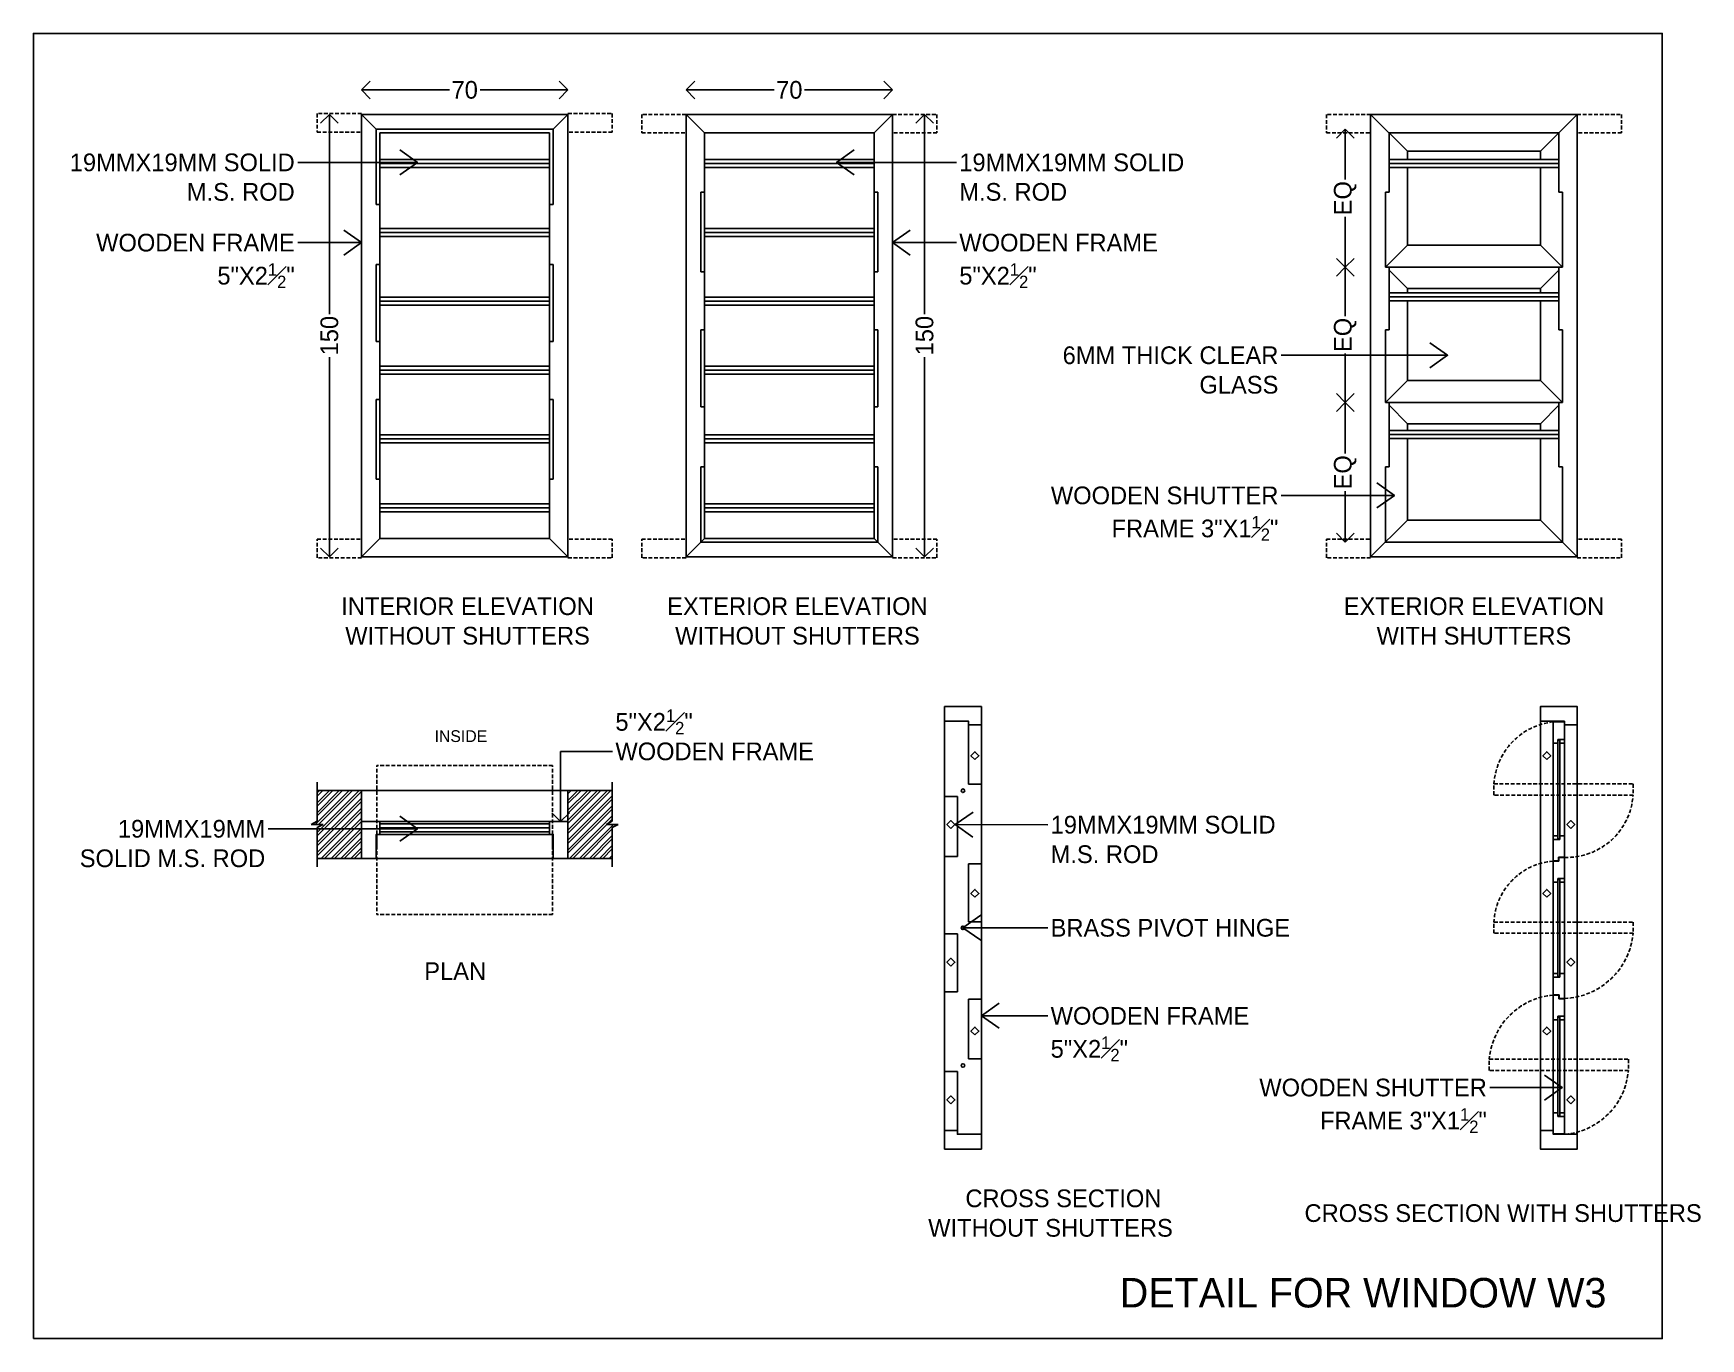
# Model space of a CAD drawing. Header units: metres. Extents: x -16 to 65907, y -5261 to 15511.
# Drawn here: x 33038 to 33603, y 9332 to 9775 of the extents above; entities that cross this region are included whole.
import ezdxf

# ---------------------------------------------------------------- set-up
doc = ezdxf.new("R2010")
doc.units = ezdxf.units.M
doc.header["$PDMODE"] = 67
doc.header["$PDSIZE"] = -5
doc.linetypes.add('DASHED', pattern=[19.05, 12.7, -6.35])
doc.layers.get('0').update_dxf_attribs({"color": 6})
for name, color, linetype in [('BC-DIMENSION', 8, 'Continuous'), ('BC-GREYCOLOR', 8, 'Continuous'), ('BC-HATCH', 8, 'Continuous'), ('BC-JOINERY', 93, 'Continuous'), ('BC-TEXT', 7, 'Continuous'), ('BC-WHITECOLOR', 7, 'Continuous')]:
    doc.layers.add(name, color=color, linetype=linetype)
doc.styles.add('BC-1IN10-2', font='FreeSans.ttf', dxfattribs={"height": 4})
doc.styles.add('BC-1IN10-3', font='FreeSans.ttf', dxfattribs={"height": 6})
doc.styles.add('BC-1IN50-1', font='FreeSans.ttf', dxfattribs={"height": 10})
doc.dimstyles.new('BC-1IN10-3', dxfattribs={"dimtxt": 6, "dimasz": 6, "dimexe": 0.18, "dimexo": 0.0625, "dimgap": 1, "dimtad": 0, "dimtoh": 1, "dimzin": 12, "dimdsep": 46, "dimtxsty": 'BC-1IN10-3', "dimblk": 'OPEN90', "dimcen": 0.09, "dimse1": 1, "dimse2": 1, "dimclrd": 256, "dimclre": 256, "dimclrt": 7, "dimadec": 0, "dimazin": 0, "dimtfac": 1, "dimtdec": 1, "dimtofl": 0, "dimtmove": 1, "dimatfit": 3, "dimldrblk": 'OPEN90', "dimfxl": 0, "dimtolj": 1, "dimtzin": 0, "dimlwd": -3, "dimarcsym": 0})
doc.dimstyles.new('BC-1IN50-1', dxfattribs={"dimtxt": 10, "dimasz": 10, "dimexe": 0.18, "dimexo": 0.0625, "dimgap": 1, "dimtad": 0, "dimdec": 1, "dimzin": 12, "dimdsep": 46, "dimtxsty": 'BC-1IN50-1', "dimblk": 'OPEN90', "dimcen": 0.09, "dimse1": 1, "dimse2": 1, "dimclrd": 8, "dimclre": 256, "dimclrt": 7, "dimadec": 0, "dimazin": 0, "dimtfac": 1, "dimtdec": 0, "dimtofl": 0, "dimtmove": 1, "dimatfit": 3, "dimfxl": 0, "dimtolj": 1, "dimtzin": 0, "dimlwd": -3, "dimarcsym": 0})

msp = doc.modelspace()

# ---------------------------------------------------------------- texts
at = {"layer": 'BC-TEXT', "color": 7, "char_height": 6, "style": 'BC-1IN10-3'}
for s, insert, width, attachment_point in [('{19MMX19MM SOLID M.S. ROD}', (33126.97, 9733.82), 88.39997, 3), ('{19MMX19MM SOLID M.S. ROD}', (33352.183, 9733.82), 88.39997, 1), ('{\\A1;WOODEN FRAME 5"X2\\H1x;{\\H0.7x;\\S1#2;}"}', (33126.97, 9706.618), 88.39997, 3), ('{\\A1;WOODEN FRAME 5"X2{\\H0.7x;\\S1#2;}"}', (33352.183, 9706.618), 88.39997, 1), ('{\\A1;\\H1x;6MM THICK CLEAR GLASS}', (33460.321, 9668.445), 73.9302, 3), ('{\\A1;WOODEN SHUTTER FRAME 3"X1{\\H0.7x;\\S1#2;}"}', (33460.321, 9620.933), 88.39997, 3), ('{\\A1;5"X2{\\H0.7x;\\S1#2;}"\\PWOODEN FRAME}', (33235.634, 9528.07), 131.23406, 7), ('{19MMX19MM SOLID M.S. ROD}', (33116.97, 9507.918), 75.56234, 3), ('{\\A1;\\H1x;19MMX19MM SOLID M.S. ROD}', (33383.141, 9509.302), 88.39997, 1), ('{\\A1;\\H1x;BRASS PIVOT HINGE}', (33383.141, 9474.353), 88.39997, 1), ('{\\A1;WOODEN FRAME 5"X2{\\H0.7x;\\S1#2;}"}', (33383.141, 9444.513), 88.39997, 1), ('{\\A1;WOODEN SHUTTER FRAME 3"X1{\\H0.7x;\\S1#2;}"}', (33530.967, 9420.202), 88.39997, 3)]:
    msp.add_mtext(s, dxfattribs=dict(at, insert=insert, width=width, attachment_point=attachment_point))
at = {"layer": 'BC-TEXT', "attachment_point": 5}
for s, insert, char_height, width, style in [('INTERIOR ELEVATION WITHOUT SHUTTERS', (33185.537, 9575.323), 6, 118.22486, 'BC-1IN10-3'), ('EXTERIOR ELEVATION WITHOUT SHUTTERS', (33297.323, 9575.323), 6, 106.9213, 'BC-1IN10-3'), ('EXTERIOR ELEVATION WITH SHUTTERS', (33526.596, 9575.323), 6, 98.45279, 'BC-1IN10-3'), ('INSIDE', (33183.278, 9536.298), 4, 165.16731, 'BC-1IN10-2'), ('PLAN', (33181.347, 9456.663), 6, 165.16731, 'BC-1IN10-3'), ('\\pi8.95062;CROSS SECTION \\pi8.74486;WITHOUT SHUTTERS', (33383.095, 9374.592), 6, 90.24104, 'BC-1IN10-3'), ('CROSS SECTION WITH SHUTTERS', (33536.486, 9374.592), 6, 129.74264, 'BC-1IN10-3'), ('DETAIL FOR WINDOW W3', (33489.031, 9347.576), 10, 258.49544, 'BC-1IN10-3')]:
    msp.add_mtext(s, dxfattribs=dict(at, insert=insert, char_height=char_height, width=width, style=style))

# ---------------------------------------------------------------- blocks, each defined once
blk = doc.blocks.new('_OPEN90')
at = {"color": 0, "linetype": 'ByBlock'}
for p, q in [((0, 0), (-1, 0)), ((-0.5, 0.5), (0, 0)), ((0, 0), (-0.5, -0.5))]:
    blk.add_line(p, q, dxfattribs=at)
blk = doc.blocks.new('*D811')
at = {"layer": 'BC-DIMENSION', "lineweight": -3}
for p, q in [((33155.57, 9755.37), (33179.39, 9755.37)), ((33213.57, 9755.37), (33189.76, 9755.37))]:
    blk.add_line(p, q, dxfattribs=at)
at = {"layer": 'Defpoints', "color": 0}
for p in [(33149.57, 9755.37), (33149.57, 9747.08), (33219.57, 9747.08)]:
    blk.add_point(p, dxfattribs=at)
at = {"layer": 'BC-DIMENSION', "lineweight": -3, "xscale": 6, "yscale": 6, "zscale": 6, "rotation": 180}
blk.add_blockref('_OPEN90', (33149.57, 9755.37), dxfattribs=at)
at = {"layer": 'BC-DIMENSION', "lineweight": -3, "xscale": 6, "yscale": 6, "zscale": 6}
blk.add_blockref('_OPEN90', (33219.57, 9755.37), dxfattribs=at)
at = {"layer": 'BC-DIMENSION', "color": 7, "insert": (33184.57, 9755.37), "char_height": 6, "attachment_point": 5, "style": 'BC-1IN10-3'}
blk.add_mtext('\\A1;70', dxfattribs=at)
blk = doc.blocks.new('*D812')
at = {"layer": 'BC-DIMENSION', "lineweight": -3}
for p, q in [((33138.73, 9741.08), (33138.73, 9679.33)), ((33138.73, 9603.08), (33138.73, 9664.84))]:
    blk.add_line(p, q, dxfattribs=at)
at = {"layer": 'Defpoints', "color": 0}
for p in [(33149.57, 9747.08), (33138.73, 9597.08), (33149.57, 9597.08)]:
    blk.add_point(p, dxfattribs=at)
at = {"layer": 'BC-DIMENSION', "lineweight": -3, "xscale": 6, "yscale": 6, "zscale": 6}
for p, rotation in [((33138.73, 9747.08), 90), ((33138.73, 9597.08), 270)]:
    blk.add_blockref('_OPEN90', p, dxfattribs=dict(at, rotation=rotation))
at = {"layer": 'BC-DIMENSION', "color": 7, "insert": (33138.73, 9672.08), "char_height": 6, "attachment_point": 5, "rotation": 90, "style": 'BC-1IN10-3'}
blk.add_mtext('\\A1;150', dxfattribs=at)
blk = doc.blocks.new('*D813')
at = {"layer": 'BC-DIMENSION', "lineweight": -3}
for p, q in [((33265.58, 9755.37), (33289.4, 9755.37)), ((33323.58, 9755.37), (33299.77, 9755.37))]:
    blk.add_line(p, q, dxfattribs=at)
at = {"layer": 'Defpoints', "color": 0}
for p in [(33329.58, 9755.37), (33259.58, 9747.08), (33329.58, 9747.08)]:
    blk.add_point(p, dxfattribs=at)
at = {"layer": 'BC-DIMENSION', "lineweight": -3, "xscale": 6, "yscale": 6, "zscale": 6, "rotation": 180}
blk.add_blockref('_OPEN90', (33259.58, 9755.37), dxfattribs=at)
at = {"layer": 'BC-DIMENSION', "lineweight": -3, "xscale": 6, "yscale": 6, "zscale": 6}
blk.add_blockref('_OPEN90', (33329.58, 9755.37), dxfattribs=at)
at = {"layer": 'BC-DIMENSION', "color": 7, "insert": (33294.58, 9755.37), "char_height": 6, "attachment_point": 5, "style": 'BC-1IN10-3'}
blk.add_mtext('\\A1;70', dxfattribs=at)
blk = doc.blocks.new('*D814')
at = {"layer": 'BC-DIMENSION', "lineweight": -3}
for p, q in [((33340.42, 9741.08), (33340.42, 9679.33)), ((33340.42, 9603.08), (33340.42, 9664.84))]:
    blk.add_line(p, q, dxfattribs=at)
at = {"layer": 'Defpoints', "color": 0}
for p in [(33329.58, 9747.08), (33329.58, 9597.08), (33340.42, 9597.08)]:
    blk.add_point(p, dxfattribs=at)
at = {"layer": 'BC-DIMENSION', "lineweight": -3, "xscale": 6, "yscale": 6, "zscale": 6}
for p, rotation in [((33340.42, 9747.08), 90), ((33340.42, 9597.08), 270)]:
    blk.add_blockref('_OPEN90', p, dxfattribs=dict(at, rotation=rotation))
at = {"layer": 'BC-DIMENSION', "color": 7, "insert": (33340.42, 9672.08), "char_height": 6, "attachment_point": 5, "rotation": 90, "style": 'BC-1IN10-3'}
blk.add_mtext('\\A1;150', dxfattribs=at)
blk = doc.blocks.new('*D815')
at = {"layer": 'BC-DIMENSION', "lineweight": -3}
for p, q in [((33482.97, 9643.42), (33482.97, 9632.09)), ((33482.97, 9608.08), (33482.97, 9619.41))]:
    blk.add_line(p, q, dxfattribs=at)
at = {"layer": 'Defpoints', "color": 0}
for p in [(33482.97, 9649.42), (33497.85, 9649.42), (33496.6, 9602.08)]:
    blk.add_point(p, dxfattribs=at)
at = {"layer": 'BC-DIMENSION', "lineweight": -3, "xscale": 6, "yscale": 6, "zscale": 6}
for p, rotation in [((33482.97, 9649.42), 90), ((33482.97, 9602.08), 270)]:
    blk.add_blockref('_OPEN90', p, dxfattribs=dict(at, rotation=rotation))
at = {"layer": 'BC-DIMENSION', "color": 7, "insert": (33482.97, 9625.75), "char_height": 6, "attachment_point": 5, "rotation": 90, "style": 'BC-1IN10-3'}
blk.add_mtext('\\A1;{EQ}', dxfattribs=at)
blk = doc.blocks.new('*D816')
at = {"layer": 'BC-DIMENSION', "lineweight": -3}
for p, q in [((33482.97, 9689.25), (33482.97, 9678.67)), ((33482.97, 9655.42), (33482.97, 9666))]:
    blk.add_line(p, q, dxfattribs=at)
at = {"layer": 'Defpoints', "color": 0}
for p in [(33482.97, 9695.25), (33497.85, 9695.25), (33497.85, 9649.42)]:
    blk.add_point(p, dxfattribs=at)
at = {"layer": 'BC-DIMENSION', "lineweight": -3, "xscale": 6, "yscale": 6, "zscale": 6}
for p, rotation in [((33482.97, 9695.25), 90), ((33482.97, 9649.42), 270)]:
    blk.add_blockref('_OPEN90', p, dxfattribs=dict(at, rotation=rotation))
at = {"layer": 'BC-DIMENSION', "color": 7, "insert": (33482.97, 9672.33), "char_height": 6, "attachment_point": 5, "rotation": 90, "style": 'BC-1IN10-3'}
blk.add_mtext('\\A1;{EQ}', dxfattribs=at)
blk = doc.blocks.new('*D817')
at = {"layer": 'BC-DIMENSION', "lineweight": -3}
for p, q in [((33482.97, 9736.08), (33482.97, 9725)), ((33482.97, 9701.25), (33482.97, 9712.33))]:
    blk.add_line(p, q, dxfattribs=at)
at = {"layer": 'Defpoints', "color": 0}
for p in [(33482.97, 9742.08), (33497.85, 9742.08), (33497.85, 9695.25)]:
    blk.add_point(p, dxfattribs=at)
at = {"layer": 'BC-DIMENSION', "lineweight": -3, "xscale": 6, "yscale": 6, "zscale": 6}
for p, rotation in [((33482.97, 9742.08), 90), ((33482.97, 9695.25), 270)]:
    blk.add_blockref('_OPEN90', p, dxfattribs=dict(at, rotation=rotation))
at = {"layer": 'BC-DIMENSION', "color": 7, "insert": (33482.97, 9718.67), "char_height": 6, "attachment_point": 5, "rotation": 90, "style": 'BC-1IN10-3'}
blk.add_mtext('\\A1;{EQ}', dxfattribs=at)

# ---------------------------------------------------------------- dimensions: what is measured, and where the dimension line sits
at = {"layer": 'BC-DIMENSION'}
dim = msp.add_linear_dim(base=(33149.572, 9755.366), p1=(33219.572, 9747.084), p2=(33149.572, 9747.084), dimstyle='BC-1IN10-3', override={"dimlfac": 1}, dxfattribs=at)
dim.commit()
dim.dimension.update_dxf_attribs({"geometry": '*D811', "text_midpoint": (33184.572, 9755.366)})
for base, p1, p2, angle, picture, middle in [((33329.581, 9755.366), (33259.581, 9747.084), (33329.581, 9747.084), 180, '*D813', (33294.581, 9755.366)), ((33138.734, 9597.084), (33149.572, 9747.084), (33149.572, 9597.084), 90, '*D812', (33138.734, 9672.084)), ((33340.419, 9597.084), (33329.581, 9747.084), (33329.581, 9597.084), 90, '*D814', (33340.419, 9672.084))]:
    dim = msp.add_linear_dim(base=base, p1=p1, p2=p2, angle=angle, dimstyle='BC-1IN10-3', override={"dimlfac": 1}, dxfattribs=at)
    dim.commit()
    dim.dimension.update_dxf_attribs({"geometry": picture, "text_midpoint": middle})
for base, p1, p2, picture, middle in [((33482.968, 9742.084), (33497.846, 9695.251), (33497.846, 9742.084), '*D817', (33482.968, 9718.668)), ((33482.968, 9695.251), (33497.846, 9649.418), (33497.846, 9695.251), '*D816', (33482.968, 9672.334)), ((33482.968, 9649.418), (33496.596, 9602.084), (33497.846, 9649.418), '*D815', (33482.968, 9625.751))]:
    dim = msp.add_linear_dim(base=base, p1=p1, p2=p2, angle=90, text='{EQ}', dimstyle='BC-1IN10-3', override={"dimlfac": 1, "dimtolj": 1}, dxfattribs=at)
    dim.commit()
    dim.dimension.update_dxf_attribs({"geometry": picture, "text_midpoint": middle})

# ---------------------------------------------------------------- hatches: boundary and pattern name
at = {"layer": 'BC-HATCH'}
h = msp.add_hatch(dxfattribs=at)
h.set_pattern_fill('ANSI32', color=256, scale=0.25, style=0)
h.set_pattern_definition([(45, (-420.9588, 827.9072), (-1.68379802, 1.68379802), []), (45, (-419.8362, 827.9072), (-1.68379802, 1.68379802), [])])
h.paths.add_polyline_path([(33234.572, 9494.875), (33234.572, 9505.308), (33236.592, 9506.375), (33232.552, 9506.375), (33234.572, 9507.442), (33234.572, 9517.875), (33219.572, 9517.875), (33219.572, 9494.875)])
h.paths.add_polyline_path([(33149.572, 9494.875), (33149.572, 9517.875), (33134.572, 9517.875), (33134.572, 9507.442), (33132.552, 9506.375), (33136.592, 9506.375), (33134.572, 9505.308), (33134.572, 9494.875)])

# ---------------------------------------------------------------- linework, layer by layer
for p, q in [((33347.179, 9546.353), (33359.679, 9546.353)), ((33549.096, 9546.353), (33561.596, 9546.353)), ((33359.679, 9396.353), (33347.179, 9396.353)), ((33561.596, 9396.353), (33549.096, 9396.353))]:
    msp.add_line(p, q)
for centre in [(33353.429, 9517.811), (33353.429, 9471.353), (33353.429, 9424.686)]:
    msp.add_circle(centre, 0.6)
at = {"layer": 'BC-GREYCOLOR'}
for p, q in [((33154.572, 9742.084), (33149.572, 9747.084)), ((33214.572, 9742.084), (33219.572, 9747.084)), ((33265.831, 9740.834), (33259.581, 9747.084)), ((33323.331, 9740.834), (33329.581, 9747.084)), ((33504.096, 9734.584), (33491.596, 9747.084)), ((33549.096, 9734.584), (33561.596, 9747.084)), ((33504.096, 9702.751), (33496.596, 9695.251)), ((33549.096, 9702.751), (33556.596, 9695.251)), ((33504.096, 9688.074), (33497.846, 9694.324)), ((33549.096, 9688.074), (33555.346, 9694.324)), ((33504.096, 9656.918), (33496.596, 9649.418)), ((33549.096, 9656.918), (33556.596, 9649.418)), ((33504.096, 9642.241), (33497.846, 9648.491)), ((33549.096, 9642.241), (33555.346, 9648.491)), ((33504.096, 9609.584), (33491.596, 9597.084)), ((33549.096, 9609.584), (33561.596, 9597.084)), ((33155.822, 9603.334), (33149.572, 9597.084)), ((33213.322, 9603.334), (33219.572, 9597.084)), ((33265.831, 9603.334), (33259.581, 9597.084)), ((33323.331, 9603.334), (33329.581, 9597.084)), ((33219.572, 9517.875), (33149.572, 9517.875))]:
    msp.add_line(p, q, dxfattribs=at)
at = {"layer": 'BC-GREYCOLOR', "linetype": 'DASHED', "ltscale": 0.1}
for p, q in [((33214.372, 9526.365), (33154.772, 9526.365)), ((33154.772, 9499.225), (33154.772, 9526.365)), ((33214.372, 9499.225), (33214.372, 9526.365)), ((33154.772, 9503.025), (33154.772, 9475.885)), ((33214.372, 9503.025), (33214.372, 9475.885)), ((33214.372, 9475.885), (33154.772, 9475.885))]:
    msp.add_line(p, q, dxfattribs=at)
for points in [[(33149.572, 9747.352), (33134.572, 9747.352), (33134.572, 9741.102), (33149.572, 9741.102)], [(33219.572, 9747.352), (33234.572, 9747.352), (33234.572, 9741.102), (33219.572, 9741.102)], [(33259.581, 9747.084), (33244.581, 9747.084), (33244.581, 9740.834), (33259.581, 9740.834)], [(33329.581, 9747.084), (33344.581, 9747.084), (33344.581, 9740.834), (33329.581, 9740.834)], [(33491.596, 9747.084), (33476.596, 9747.084), (33476.596, 9740.834), (33491.596, 9740.834)], [(33561.596, 9747.084), (33576.596, 9747.084), (33576.596, 9740.834), (33561.596, 9740.834)], [(33149.572, 9596.817), (33134.572, 9596.817), (33134.572, 9603.067), (33149.572, 9603.067)], [(33219.572, 9596.817), (33234.572, 9596.817), (33234.572, 9603.067), (33219.572, 9603.067)], [(33259.581, 9596.817), (33244.581, 9596.817), (33244.581, 9603.067), (33259.581, 9603.067)], [(33329.581, 9596.817), (33344.581, 9596.817), (33344.581, 9603.067), (33329.581, 9603.067)], [(33491.596, 9596.817), (33476.596, 9596.817), (33476.596, 9603.067), (33491.596, 9603.067)], [(33561.596, 9596.817), (33576.596, 9596.817), (33576.596, 9603.067), (33561.596, 9603.067)]]:
    msp.add_lwpolyline(points, dxfattribs=at)
for points in [[(33533.381, 9516.357), (33533.381, 9520.107), (33580.586, 9520.107), (33580.586, 9516.357)], [(33533.381, 9469.478), (33533.381, 9473.228), (33580.586, 9473.228), (33580.586, 9469.478)], [(33531.806, 9423.02), (33531.806, 9426.77), (33579.011, 9426.77), (33579.011, 9423.02)]]:
    msp.add_lwpolyline(points, close=True, dxfattribs=at)
for centre, radius, start, end in [((33555.856, 9518.762), 22.515, 96.01613, 176.57439), ((33558.006, 9517.747), 22.548, 268.06911, 356.46663), ((33555.164, 9472.219), 21.806, 94.38656, 177.34745), ((33556.342, 9471.644), 24.266, 272.13594, 354.87835), ((33555.551, 9424.807), 23.826, 94.94845, 175.27521), ((33555.371, 9424.895), 23.64, 275.2182, 355.45075)]:
    msp.add_arc(centre, radius, start, end, dxfattribs=at)
at = {"layer": 'BC-JOINERY'}
for p, q in [((33555.071, 9535.203), (33555.671, 9535.203)), ((33555.671, 9534.953), (33555.071, 9534.953)), ((33555.671, 9535.203), (33557.246, 9535.203)), ((33555.071, 9502.511), (33553.496, 9502.511)), ((33553.496, 9502.511), (33553.496, 9494.061)), ((33555.071, 9501.261), (33553.496, 9501.261)), ((33555.071, 9501.511), (33555.671, 9501.511)), ((33555.671, 9501.261), (33555.071, 9501.261)), ((33557.246, 9502.511), (33555.671, 9502.511)), ((33557.246, 9495.311), (33557.246, 9502.511)), ((33555.271, 9494.061), (33553.496, 9494.061)), ((33553.496, 9493.961), (33555.371, 9493.961)), ((33553.496, 9493.961), (33553.496, 9486.761)), ((33557.246, 9495.311), (33555.271, 9495.311)), ((33555.271, 9495.311), (33555.271, 9494.061)), ((33555.371, 9495.211), (33557.246, 9495.211)), ((33555.371, 9493.961), (33555.371, 9495.211)), ((33557.246, 9486.761), (33557.246, 9495.211)), ((33555.071, 9488.011), (33555.671, 9488.011)), ((33555.671, 9487.761), (33555.071, 9487.761)), ((33555.671, 9488.011), (33557.246, 9488.011)), ((33553.496, 9486.761), (33555.071, 9486.761)), ((33555.671, 9486.761), (33557.246, 9486.761)), ((33555.071, 9455.845), (33553.496, 9455.845)), ((33553.496, 9448.645), (33553.496, 9455.845)), ((33555.071, 9454.595), (33553.496, 9454.595)), ((33555.071, 9454.845), (33555.671, 9454.845)), ((33555.671, 9454.595), (33555.071, 9454.595)), ((33557.246, 9455.845), (33555.671, 9455.845)), ((33557.246, 9455.845), (33557.246, 9447.395)), ((33553.496, 9448.645), (33555.471, 9448.645)), ((33555.371, 9448.545), (33553.496, 9448.545)), ((33553.496, 9440.095), (33553.496, 9448.545)), ((33555.371, 9447.295), (33555.371, 9448.545)), ((33555.471, 9448.645), (33555.471, 9447.395)), ((33557.246, 9447.295), (33555.371, 9447.295)), ((33555.471, 9447.395), (33557.246, 9447.395)), ((33557.246, 9447.295), (33557.246, 9440.095)), ((33553.496, 9440.095), (33555.071, 9440.095)), ((33555.071, 9441.345), (33555.671, 9441.345)), ((33555.671, 9441.095), (33555.071, 9441.095)), ((33555.671, 9441.345), (33557.246, 9441.345)), ((33555.671, 9440.095), (33557.246, 9440.095)), ((33555.671, 9407.653), (33555.071, 9407.653)), ((33555.071, 9407.403), (33555.671, 9407.403)), ((33555.671, 9407.403), (33557.246, 9407.403))]:
    msp.add_line(p, q, dxfattribs=at)
for points in [[(33359.679, 9540.103), (33355.329, 9540.103), (33355.329, 9541.353), (33347.179, 9541.353), (33347.179, 9546.353), (33359.679, 9546.353)], [(33561.596, 9540.103), (33557.246, 9540.103), (33557.246, 9541.353), (33549.096, 9541.353), (33549.096, 9546.353), (33561.596, 9546.353)], [(33155.822, 9507.375), (33155.822, 9503.025), (33154.572, 9503.025), (33154.572, 9494.875), (33149.572, 9494.875), (33149.572, 9507.375)], [(33213.322, 9507.375), (33213.322, 9503.025), (33214.572, 9503.025), (33214.572, 9494.875), (33219.572, 9494.875), (33219.572, 9507.375)], [(33347.179, 9402.603), (33351.529, 9402.603), (33351.529, 9401.353), (33359.679, 9401.353), (33359.679, 9396.353), (33347.179, 9396.353)], [(33549.096, 9402.603), (33553.446, 9402.603), (33553.446, 9401.353), (33561.596, 9401.353), (33561.596, 9396.353), (33549.096, 9396.353)]]:
    msp.add_lwpolyline(points, close=True, dxfattribs=at)
for points in [[(33555.671, 9533.953), (33557.246, 9533.953), (33557.246, 9541.153), (33553.496, 9541.153), (33553.496, 9533.953), (33555.071, 9533.953)], [(33555.671, 9408.653), (33557.246, 9408.653), (33557.246, 9401.453), (33553.496, 9401.453), (33553.496, 9408.653), (33555.071, 9408.653)]]:
    msp.add_lwpolyline(points, dxfattribs=at)
at = {"layer": 'BC-WHITECOLOR'}
for p, q in [((33219.572, 9747.084), (33149.572, 9747.084)), ((33149.572, 9747.084), (33149.572, 9597.084)), ((33219.572, 9747.084), (33219.572, 9597.084)), ((33259.581, 9597.084), (33259.581, 9747.084)), ((33259.581, 9747.084), (33329.581, 9747.084)), ((33329.581, 9597.084), (33329.581, 9747.084)), ((33491.596, 9597.084), (33491.596, 9747.084)), ((33491.596, 9747.084), (33561.596, 9747.084)), ((33561.596, 9597.084), (33561.596, 9747.084)), ((33214.572, 9742.084), (33154.572, 9742.084)), ((33154.572, 9742.084), (33154.572, 9716.543)), ((33214.572, 9742.084), (33214.572, 9716.543)), ((33155.822, 9740.834), (33155.822, 9603.334)), ((33213.322, 9740.834), (33155.822, 9740.834)), ((33213.322, 9740.834), (33213.322, 9603.334)), ((33265.831, 9740.834), (33323.331, 9740.834)), ((33265.831, 9603.334), (33265.831, 9740.834)), ((33323.331, 9603.334), (33323.331, 9740.834)), ((33497.846, 9740.834), (33555.346, 9740.834)), ((33497.846, 9720.751), (33497.846, 9740.834)), ((33555.346, 9720.751), (33555.346, 9740.834)), ((33213.322, 9731.761), (33155.822, 9731.761)), ((33213.322, 9730.418), (33155.822, 9730.418)), ((33265.831, 9731.761), (33323.331, 9731.761)), ((33265.831, 9730.418), (33323.331, 9730.418)), ((33497.846, 9731.761), (33555.346, 9731.761)), ((33497.846, 9730.418), (33555.346, 9730.418)), ((33504.096, 9734.584), (33549.096, 9734.584)), ((33504.096, 9731.761), (33504.096, 9734.584)), ((33549.096, 9731.761), (33549.096, 9734.584)), ((33213.322, 9729.074), (33155.822, 9729.074)), ((33265.831, 9729.074), (33323.331, 9729.074)), ((33497.846, 9729.074), (33555.346, 9729.074)), ((33504.096, 9702.751), (33504.096, 9729.074)), ((33549.096, 9702.751), (33549.096, 9729.074)), ((33264.581, 9693.751), (33264.581, 9720.751)), ((33264.581, 9720.751), (33265.831, 9720.751)), ((33323.331, 9720.751), (33324.581, 9720.751)), ((33324.581, 9693.751), (33324.581, 9720.751)), ((33496.596, 9695.251), (33496.596, 9720.751)), ((33496.596, 9720.751), (33497.846, 9720.751)), ((33555.346, 9720.751), (33556.596, 9720.751)), ((33556.596, 9695.251), (33556.596, 9720.751)), ((33155.822, 9716.543), (33154.572, 9716.543)), ((33214.572, 9716.543), (33213.322, 9716.543)), ((33213.322, 9708.428), (33155.822, 9708.428)), ((33265.831, 9708.428), (33323.331, 9708.428)), ((33213.322, 9707.084), (33155.822, 9707.084)), ((33213.322, 9705.741), (33155.822, 9705.741)), ((33265.831, 9707.084), (33323.331, 9707.084)), ((33265.831, 9705.741), (33323.331, 9705.741)), ((33549.096, 9702.751), (33504.096, 9702.751)), ((33154.572, 9696.251), (33154.572, 9670.084)), ((33155.822, 9696.251), (33154.572, 9696.251)), ((33213.322, 9696.251), (33214.572, 9696.251)), ((33214.572, 9696.251), (33214.572, 9670.084)), ((33265.831, 9693.751), (33264.581, 9693.751)), ((33323.331, 9693.751), (33324.581, 9693.751)), ((33497.846, 9695.251), (33496.596, 9695.251)), ((33555.346, 9695.251), (33497.846, 9695.251)), ((33497.846, 9674.084), (33497.846, 9695.251)), ((33555.346, 9695.251), (33556.596, 9695.251)), ((33555.346, 9674.084), (33555.346, 9695.251)), ((33213.322, 9685.094), (33155.822, 9685.094)), ((33265.831, 9685.094), (33323.331, 9685.094)), ((33497.846, 9686.594), (33555.346, 9686.594)), ((33497.846, 9685.251), (33555.346, 9685.251)), ((33504.096, 9688.074), (33549.096, 9688.074)), ((33504.096, 9688.074), (33504.096, 9686.594)), ((33549.096, 9688.074), (33549.096, 9686.594)), ((33213.322, 9683.751), (33155.822, 9683.751)), ((33213.322, 9682.407), (33155.822, 9682.407)), ((33265.831, 9683.751), (33323.331, 9683.751)), ((33265.831, 9682.407), (33323.331, 9682.407)), ((33497.846, 9683.907), (33555.346, 9683.907)), ((33504.096, 9683.907), (33504.096, 9656.918)), ((33549.096, 9683.907), (33549.096, 9656.918)), ((33264.581, 9647.918), (33264.581, 9674.084)), ((33264.581, 9674.084), (33265.831, 9674.084)), ((33323.331, 9674.084), (33324.581, 9674.084)), ((33324.581, 9647.918), (33324.581, 9674.084)), ((33496.596, 9649.418), (33496.596, 9674.084)), ((33496.596, 9674.084), (33497.846, 9674.084)), ((33555.346, 9674.084), (33556.596, 9674.084)), ((33556.596, 9649.418), (33556.596, 9674.084)), ((33155.822, 9670.084), (33154.572, 9670.084)), ((33214.572, 9670.084), (33213.322, 9670.084)), ((33213.322, 9661.761), (33155.822, 9661.761)), ((33213.322, 9660.418), (33155.822, 9660.418)), ((33213.322, 9659.074), (33155.822, 9659.074)), ((33265.831, 9661.761), (33323.331, 9661.761)), ((33265.831, 9660.418), (33323.331, 9660.418)), ((33265.831, 9659.074), (33323.331, 9659.074)), ((33549.096, 9656.918), (33504.096, 9656.918)), ((33154.572, 9650.418), (33154.572, 9623.418)), ((33155.822, 9650.418), (33154.572, 9650.418)), ((33213.322, 9650.418), (33214.572, 9650.418)), ((33214.572, 9650.418), (33214.572, 9623.418)), ((33265.831, 9647.918), (33264.581, 9647.918)), ((33323.331, 9647.918), (33324.581, 9647.918)), ((33497.846, 9649.418), (33496.596, 9649.418)), ((33497.846, 9627.626), (33497.846, 9649.418)), ((33555.346, 9649.418), (33497.846, 9649.418)), ((33555.346, 9627.626), (33555.346, 9649.418)), ((33555.346, 9649.418), (33556.596, 9649.418)), ((33497.846, 9639.928), (33555.346, 9639.928)), ((33504.096, 9642.241), (33549.096, 9642.241)), ((33504.096, 9642.241), (33504.096, 9639.928)), ((33549.096, 9642.241), (33549.096, 9639.928)), ((33213.322, 9638.428), (33155.822, 9638.428)), ((33213.322, 9637.084), (33155.822, 9637.084)), ((33213.322, 9635.741), (33155.822, 9635.741)), ((33265.831, 9638.428), (33323.331, 9638.428)), ((33265.831, 9637.084), (33323.331, 9637.084)), ((33265.831, 9635.741), (33323.331, 9635.741)), ((33497.846, 9638.584), (33555.346, 9638.584)), ((33497.846, 9637.241), (33555.346, 9637.241)), ((33504.096, 9637.241), (33504.096, 9609.584)), ((33549.096, 9637.241), (33549.096, 9609.584)), ((33155.822, 9623.418), (33154.572, 9623.418)), ((33214.572, 9623.418), (33213.322, 9623.418)), ((33264.581, 9602.084), (33264.581, 9627.626)), ((33264.581, 9627.626), (33265.831, 9627.626)), ((33323.331, 9627.626), (33324.581, 9627.626)), ((33324.581, 9602.084), (33324.581, 9627.626)), ((33496.596, 9602.084), (33496.596, 9627.626)), ((33496.596, 9627.626), (33497.846, 9627.626)), ((33555.346, 9627.626), (33556.596, 9627.626)), ((33556.596, 9602.084), (33556.596, 9627.626)), ((33213.322, 9615.094), (33155.822, 9615.094)), ((33213.322, 9613.751), (33155.822, 9613.751)), ((33213.322, 9612.407), (33155.822, 9612.407)), ((33265.831, 9615.094), (33323.331, 9615.094)), ((33265.831, 9613.751), (33323.331, 9613.751)), ((33265.831, 9612.407), (33323.331, 9612.407)), ((33549.096, 9609.584), (33504.096, 9609.584)), ((33213.322, 9603.334), (33155.822, 9603.334)), ((33264.581, 9602.084), (33324.581, 9602.084)), ((33265.831, 9603.334), (33323.331, 9603.334)), ((33496.596, 9602.084), (33556.596, 9602.084)), ((33219.572, 9597.084), (33149.572, 9597.084)), ((33259.581, 9597.084), (33329.581, 9597.084)), ((33491.596, 9597.084), (33561.596, 9597.084)), ((33347.179, 9402.603), (33347.179, 9541.353)), ((33355.329, 9540.103), (33355.329, 9520.02)), ((33359.679, 9540.103), (33359.679, 9401.353)), ((33549.096, 9402.603), (33549.096, 9541.353)), ((33561.596, 9540.103), (33561.596, 9401.353)), ((33553.496, 9533.953), (33553.496, 9502.511)), ((33555.071, 9501.261), (33555.071, 9535.203)), ((33555.671, 9501.261), (33555.671, 9535.203)), ((33557.246, 9502.511), (33557.246, 9533.953)), ((33134.572, 9507.442), (33134.572, 9520.75)), ((33149.572, 9517.875), (33134.572, 9517.875)), ((33149.572, 9517.875), (33149.572, 9494.875)), ((33219.572, 9517.875), (33219.572, 9494.875)), ((33219.572, 9517.875), (33234.572, 9517.875)), ((33234.572, 9507.442), (33234.572, 9520.75)), ((33347.179, 9515.811), (33351.529, 9515.811)), ((33351.529, 9495.52), (33351.529, 9515.811)), ((33359.679, 9520.02), (33355.329, 9520.02)), ((33132.552, 9506.375), (33134.572, 9507.442)), ((33136.592, 9506.375), (33132.552, 9506.375)), ((33134.572, 9505.308), (33136.592, 9506.375)), ((33134.572, 9492), (33134.572, 9505.308)), ((33213.322, 9507.375), (33155.822, 9507.375)), ((33213.322, 9506.544), (33155.822, 9506.544)), ((33213.322, 9505.2), (33155.822, 9505.2)), ((33232.552, 9506.375), (33234.572, 9507.442)), ((33236.592, 9506.375), (33232.552, 9506.375)), ((33234.572, 9505.308), (33236.592, 9506.375)), ((33234.572, 9492), (33234.572, 9505.308)), ((33213.322, 9503.857), (33155.822, 9503.857)), ((33155.822, 9503.025), (33213.322, 9503.025)), ((33149.572, 9494.875), (33134.572, 9494.875)), ((33214.572, 9494.875), (33154.572, 9494.875)), ((33219.572, 9494.875), (33234.572, 9494.875)), ((33347.179, 9495.52), (33351.529, 9495.52)), ((33359.679, 9493.02), (33355.329, 9493.02)), ((33355.329, 9493.02), (33355.329, 9473.353)), ((33553.496, 9487.286), (33553.496, 9455.845)), ((33555.071, 9454.595), (33555.071, 9488.011)), ((33555.671, 9454.595), (33555.671, 9488.011)), ((33557.246, 9455.845), (33557.246, 9487.286)), ((33359.679, 9473.353), (33355.329, 9473.353)), ((33347.179, 9469.353), (33351.529, 9469.353)), ((33351.529, 9449.686), (33351.529, 9469.353)), ((33347.179, 9449.686), (33351.529, 9449.686)), ((33359.679, 9447.186), (33355.329, 9447.186)), ((33355.329, 9447.186), (33355.329, 9426.895)), ((33553.496, 9408.653), (33553.496, 9440.095)), ((33555.071, 9441.345), (33555.071, 9407.403)), ((33555.671, 9441.345), (33555.671, 9407.403)), ((33557.246, 9440.095), (33557.246, 9408.653)), ((33359.679, 9426.895), (33355.329, 9426.895)), ((33347.179, 9422.686), (33351.529, 9422.686)), ((33351.529, 9402.603), (33351.529, 9422.686))]:
    msp.add_line(p, q, dxfattribs=at)
for points in [[(33357.479, 9528.343), (33358.822, 9529.686), (33357.479, 9531.03), (33356.135, 9529.686)], [(33551.296, 9528.343), (33549.952, 9529.686), (33551.296, 9531.03), (33552.639, 9529.686)], [(33349.354, 9505.01), (33350.697, 9506.353), (33349.354, 9507.697), (33348.01, 9506.353)], [(33559.421, 9505.01), (33558.077, 9506.353), (33559.421, 9507.697), (33560.764, 9506.353)], [(33357.479, 9481.676), (33358.822, 9483.02), (33357.479, 9484.363), (33356.135, 9483.02)], [(33551.296, 9481.676), (33549.952, 9483.02), (33551.296, 9484.363), (33552.639, 9483.02)], [(33349.354, 9458.343), (33350.697, 9459.686), (33349.354, 9461.03), (33348.01, 9459.686)], [(33559.421, 9458.343), (33558.077, 9459.686), (33559.421, 9461.03), (33560.764, 9459.686)], [(33357.479, 9435.01), (33358.822, 9436.353), (33357.479, 9437.697), (33356.135, 9436.353)], [(33551.296, 9435.01), (33549.952, 9436.353), (33551.296, 9437.697), (33552.639, 9436.353)], [(33349.354, 9411.676), (33350.697, 9413.02), (33349.354, 9414.363), (33348.01, 9413.02)], [(33559.421, 9411.676), (33558.077, 9413.02), (33559.421, 9414.363), (33560.764, 9413.02)]]:
    msp.add_lwpolyline(points, close=True, dxfattribs=at)
at = {"layer": 'Defpoints'}
msp.add_lwpolyline([(33038.386, 9332.065), (33038.386, 9774.565), (33590.386, 9774.565), (33590.386, 9332.065)], close=True, dxfattribs=at)

msp.set_redraw_order([(e.dxf.handle, doc.entitydb.next_handle()) for e in msp.query("TEXT MTEXT ATTDEF DIMENSION ARC_DIMENSION")])  # texts and dimensions are drawn at this point

# ---------------------------------------------------------------- leaders
at = {"layer": 'BC-TEXT', "annotation_type": 0, "has_hookline": 1}
for points, dimstyle, override, hookline_direction, text_width in [([(33168.572, 9730.82), (33127.97, 9730.82)], 'BC-1IN50-1', {"dimtxt": 6, "dimasz": 6, "dimtad": 0, "dimtoh": 1, "dimdec": 2, "dimtxsty": 'BC-1IN10-3', "dimclrd": 256, "dimtdec": 1, "dimldrblk": 'OPEN90'}, 1, 77.062), ([(33310.58, 9730.82), (33351.183, 9730.82)], 'BC-1IN50-1', {"dimtxt": 6, "dimasz": 6, "dimtad": 0, "dimtoh": 1, "dimdec": 2, "dimtxsty": 'BC-1IN10-3', "dimclrd": 256, "dimtdec": 1, "dimldrblk": 'OPEN90'}, 0, 77.062), ([(33149.572, 9703.618), (33127.97, 9703.618)], 'BC-1IN50-1', {"dimtxt": 6, "dimasz": 6, "dimtad": 0, "dimtoh": 1, "dimdec": 2, "dimtxsty": 'BC-1IN10-3', "dimclrd": 256, "dimtdec": 1, "dimldrblk": 'OPEN90'}, 1, 67.687), ([(33329.581, 9703.618), (33351.183, 9703.618)], 'BC-1IN50-1', {"dimtxt": 6, "dimasz": 6, "dimtad": 0, "dimtoh": 1, "dimdec": 2, "dimtxsty": 'BC-1IN10-3', "dimclrd": 256, "dimtdec": 1, "dimldrblk": 'OPEN90'}, 0, 67.687), ([(33517.677, 9665.445), (33461.321, 9665.445)], 'BC-1IN50-1', {"dimtxt": 6, "dimasz": 6, "dimtad": 0, "dimtoh": 1, "dimdec": 2, "dimtxsty": 'BC-1IN10-3', "dimclrd": 256, "dimtdec": 1, "dimldrblk": 'OPEN90'}, 1, 73.712), ([(33499.666, 9617.933), (33461.321, 9617.933)], 'BC-1IN50-1', {"dimtxt": 6, "dimasz": 6, "dimtad": 0, "dimtoh": 1, "dimdec": 2, "dimtxsty": 'BC-1IN10-3', "dimclrd": 256, "dimtdec": 1, "dimldrblk": 'OPEN90'}, 1, 77.959), ([(33217.072, 9507.375), (33217.072, 9531.07), (33234.634, 9531.07)], 'BC-1IN10-3', {"dimtad": 0}, 0, 67.687), ([(33350.825, 9506.353), (33382.141, 9506.302)], 'BC-1IN50-1', {"dimtxt": 6, "dimasz": 6, "dimtad": 0, "dimtoh": 1, "dimdec": 2, "dimtxsty": 'BC-1IN10-3', "dimclrd": 256, "dimtdec": 1, "dimldrblk": 'OPEN90'}, 0, 77.062), ([(33168.572, 9504.918), (33117.97, 9504.918)], 'BC-1IN50-1', {"dimtxt": 6, "dimasz": 6, "dimtad": 0, "dimtoh": 1, "dimdec": 2, "dimtxsty": 'BC-1IN10-3', "dimclrd": 256, "dimtdec": 1, "dimldrblk": 'OPEN90'}, 1, 62.601), ([(33359.679, 9441.513), (33382.141, 9441.513)], 'BC-1IN50-1', {"dimtxt": 6, "dimasz": 6, "dimtad": 0, "dimtoh": 1, "dimdec": 2, "dimtxsty": 'BC-1IN10-3', "dimclrd": 256, "dimtdec": 1, "dimldrblk": 'OPEN90'}, 0, 67.687), ([(33556.496, 9417.202), (33531.967, 9417.202)], 'BC-1IN50-1', {"dimtxt": 6, "dimasz": 6, "dimtad": 0, "dimtoh": 1, "dimdec": 2, "dimtxsty": 'BC-1IN10-3', "dimclrd": 256, "dimtdec": 1, "dimldrblk": 'OPEN90'}, 1, 77.959)]:
    msp.add_leader(points, dimstyle=dimstyle, override=override, dxfattribs=dict(at, hookline_direction=hookline_direction, text_width=text_width))
at = {"layer": 'BC-TEXT'}
msp.add_leader([(33353.429, 9471.353), (33382.141, 9471.353)], dimstyle='BC-1IN50-1', override={"dimtxt": 6, "dimasz": 6, "dimtad": 0, "dimtoh": 1, "dimdec": 2, "dimtxsty": 'BC-1IN10-3', "dimclrd": 256, "dimtdec": 1, "dimldrblk": 'OPEN90'}, dxfattribs=at)

doc.saveas('drawing.dxf')
